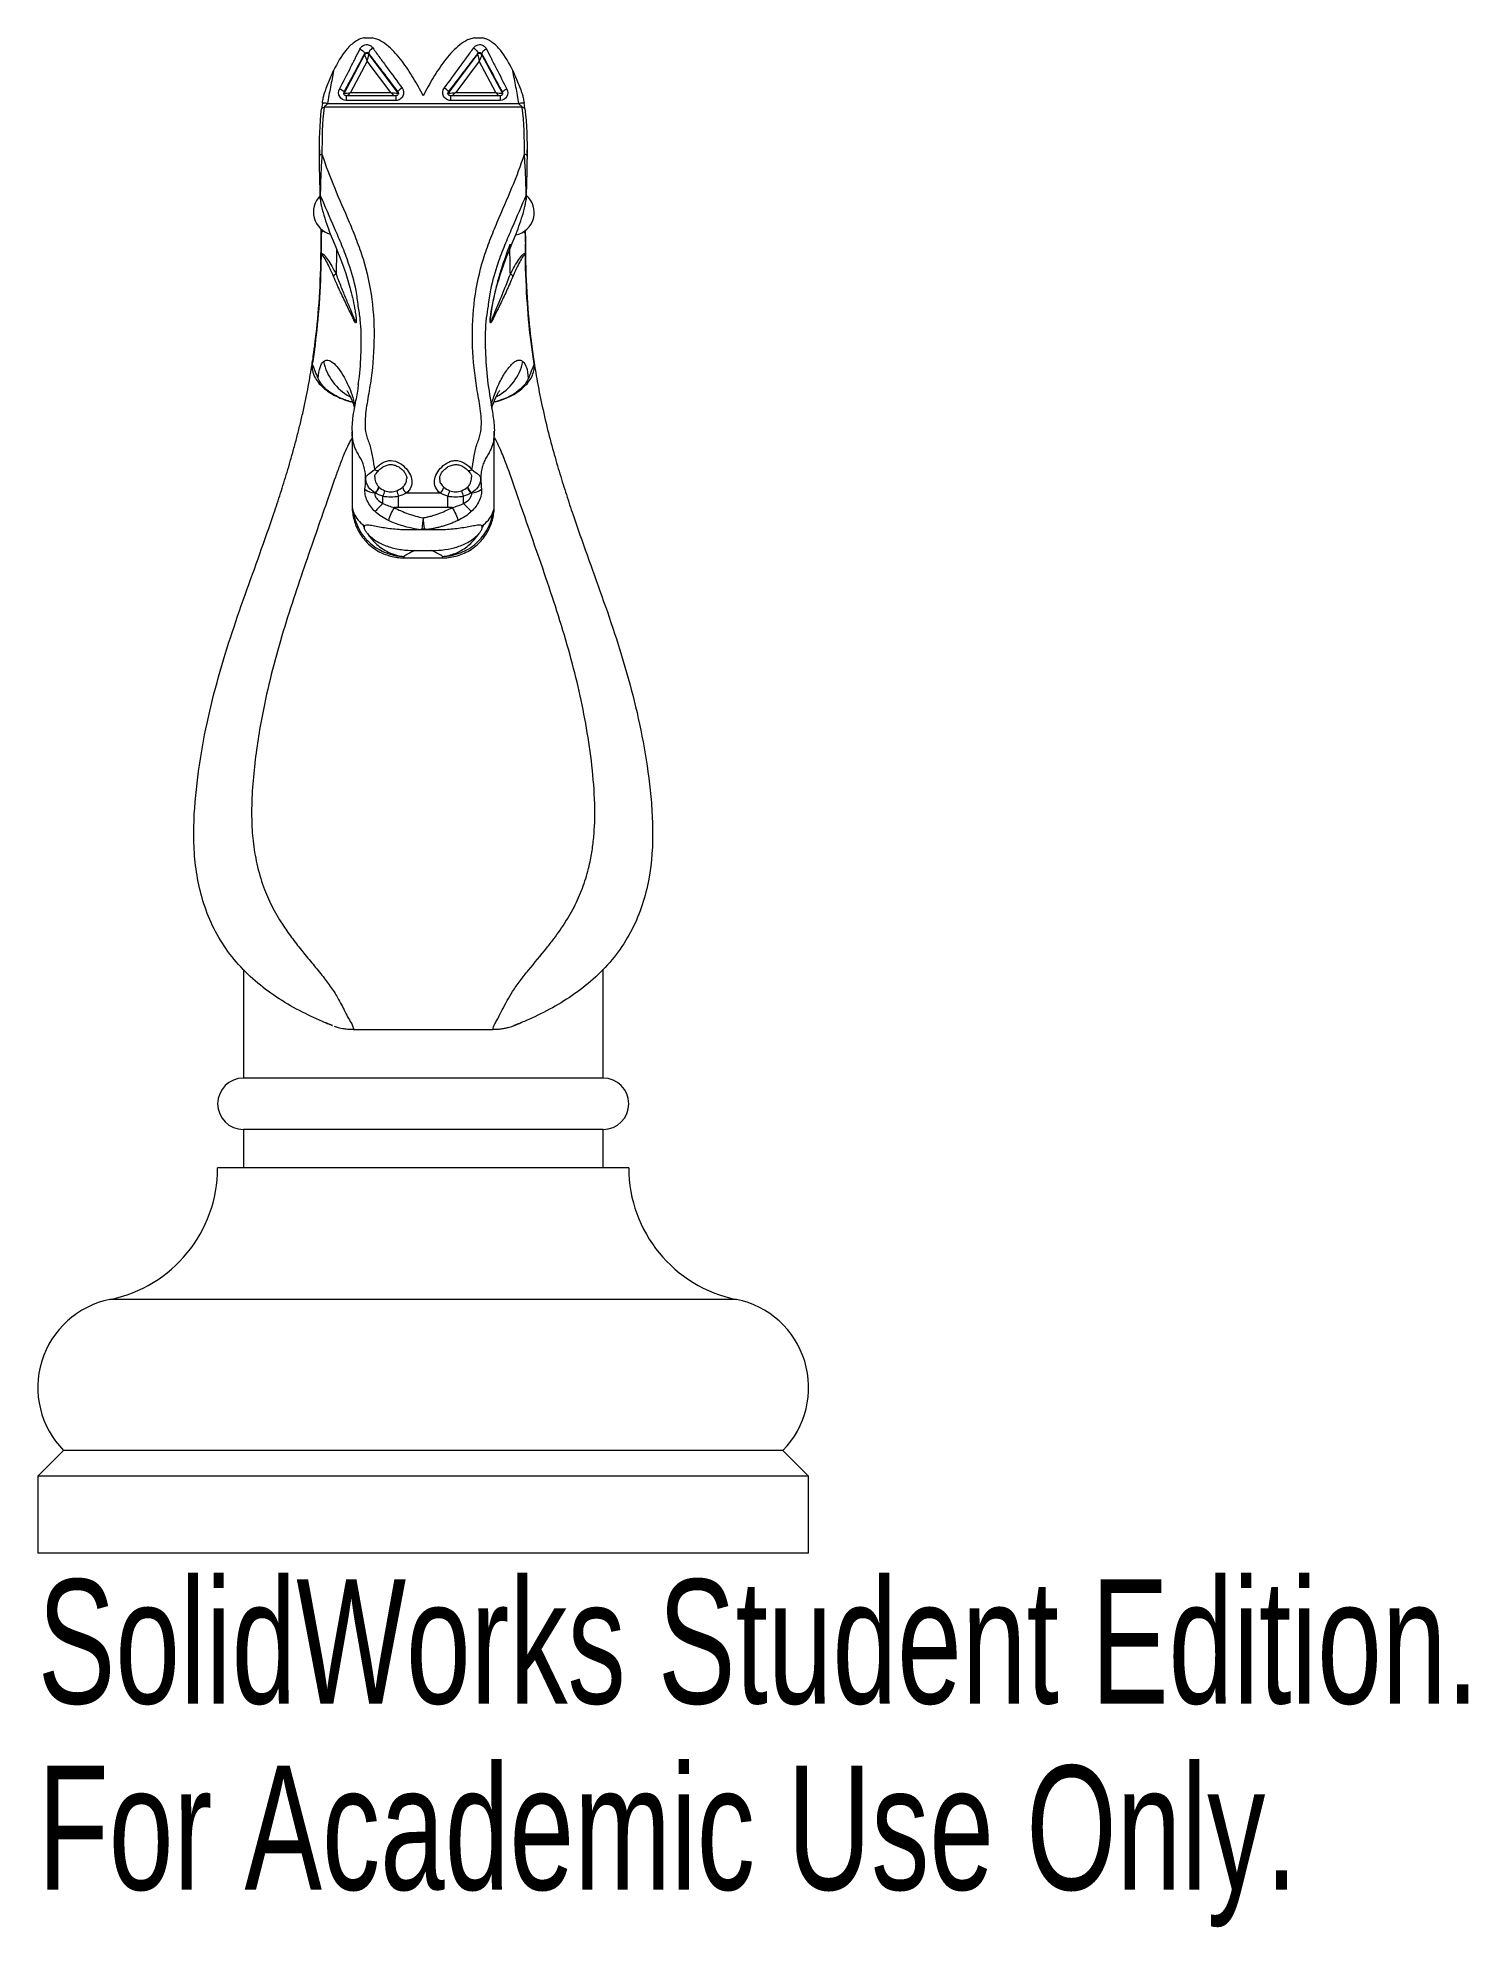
# Paper-space layout '_Back' of a CAD drawing. Header units: millimetres. Extents: x -15 to 40.7, y -14.6 to 59.
import ezdxf

# ---------------------------------------------------------------- set-up
doc = ezdxf.new("R2010")
doc.units = ezdxf.units.MM
doc.styles.add('SLDTEXTSTYLE0', font='TXT', dxfattribs={"width": 0.7})

psp = doc.layouts.new('_Back')

# ---------------------------------------------------------------- texts
at = {"color": 7, "linetype": 'Continuous', "char_height": 4.83362, "attachment_point": 1, "style": 'SLDTEXTSTYLE0'}
for s, insert in [('SolidWorks Student Edition.', (-15, -1.02)), ('For Academic Use Only.', (-15, -8.27))]:
    psp.add_mtext(s, dxfattribs=dict(at, insert=insert))

# ---------------------------------------------------------------- linework, layer by layer
at = {"color": 7, "linetype": 'Continuous', "lineweight": 15}
for p, q in [((-2.289, 59), (-1.993, 59)), ((1.993, 59), (2.289, 59)), ((-3.082, 56.836), (-2.286, 58.34)), ((-2.286, 58.34), (-2.286, 58.372)), ((-2.118, 58.354), (-2.118, 58.384)), ((-2.118, 58.354), (-0.982, 56.85)), ((0.982, 56.85), (2.118, 58.354)), ((2.118, 58.354), (2.118, 58.384)), ((2.286, 58.34), (2.286, 58.372)), ((2.286, 58.34), (3.082, 56.836)), ((-2.183, 58.09), (-2.828, 56.872)), ((-1.263, 56.872), (-2.183, 58.09)), ((2.183, 58.09), (1.263, 56.872)), ((2.828, 56.872), (2.183, 58.09)), ((-3.082, 56.836), (-3.082, 56.89)), ((-1.062, 56.744), (-2.993, 56.744)), ((-2.828, 56.872), (-1.263, 56.872)), ((-0.982, 56.85), (-0.982, 56.903)), ((0.982, 56.85), (0.982, 56.903)), ((2.993, 56.744), (1.062, 56.744)), ((1.263, 56.872), (2.828, 56.872)), ((3.082, 56.836), (3.082, 56.89)), ((3.857, 56.295), (-3.857, 56.295)), ((-3.727, 56.438), (3.727, 56.438)), ((-1.062, 56.559), (-2.993, 56.559)), ((2.993, 56.559), (1.062, 56.559)), ((-4.039, 54.635), (-4.04, 54.561)), ((4.04, 54.561), (4.039, 54.635)), ((-4.013, 53.076), (-4.007, 52.84)), ((-4.011, 52.991), (-4.007, 52.84)), ((4.007, 52.86), (4.011, 53.012)), ((-3.981, 51.568), (-3.977, 51.003)), ((-3.98, 51.568), (-3.978, 51.301)), ((3.977, 51.042), (3.981, 51.52)), ((-3.977, 51.003), (-3.99, 50.169)), ((3.99, 50.159), (3.977, 50.981)), ((-4.237, 46.902), (-4.188, 47.3)), ((4.19, 47.286), (4.239, 46.884)), ((-2.764, 43.686), (-2.764, 40.752)), ((-2.758, 43.686), (-2.756, 43.712)), ((2.764, 40.752), (2.764, 43.686)), ((-1.885, 41.278), (-1.874, 41.278)), ((-0.651, 41.278), (0.651, 41.278)), ((1.874, 41.278), (1.885, 41.278)), ((-1.566, 40.868), (-1.566, 41.15)), ((-0.959, 40.709), (-0.959, 41.15)), ((0.959, 40.709), (-0.959, 40.709)), ((0.959, 40.709), (0.959, 41.15)), ((1.566, 40.868), (1.566, 41.15)), ((-0.485, 39.852), (0.486, 39.852)), ((-0.338, 39.039), (0.338, 39.039)), ((-0.762, 38.753), (0.762, 38.753)), ((-7, 22.728), (-7, 18.5)), ((7, 18.5), (7, 22.744)), ((-2.715, 20.389), (2.715, 20.389)), ((7, 18.5), (-7, 18.5)), ((-7, 16.5), (-7, 15)), ((7, 16.5), (-7, 16.5)), ((7, 15), (7, 16.5)), ((8, 15), (-8, 15)), ((-14, 4), (-15, 3)), ((14, 4), (-14, 4)), ((15, 3), (14, 4)), ((-15, 3), (-15, 0)), ((15, 3), (-15, 3)), ((15, 0), (15, 3)), ((15, 0), (-15, 0))]:
    psp.add_line(p, q, dxfattribs=at)
at = {"color": 8, "linetype": 'Continuous', "lineweight": 15}
for p, q in [((-3.09, 56.817), (-3.082, 56.836)), ((-2.993, 56.744), (-2.993, 56.559)), ((-1.062, 56.744), (-1.062, 56.559)), ((1.062, 56.744), (1.062, 56.559)), ((2.993, 56.744), (2.993, 56.559)), ((3.082, 56.836), (3.09, 56.815)), ((-2.756, 44.825), (-2.811, 44.83)), ((2.811, 44.83), (2.755, 44.824)), ((12.191, 9.881), (-12.191, 9.881))]:
    psp.add_line(p, q, dxfattribs=at)
at = {"color": 7, "linetype": 'Continuous', "lineweight": 15, "flags": 128}
for points in [[(-2.463, 58.56), (-2.424, 58.541), (-2.386, 58.518), (-2.353, 58.493), (-2.324, 58.466), (-2.303, 58.44), (-2.289, 58.414), (-2.283, 58.391), (-2.286, 58.372)], [(-1.958, 58.603), (-1.995, 58.579), (-2.031, 58.55), (-2.062, 58.519), (-2.089, 58.487), (-2.108, 58.456), (-2.12, 58.428), (-2.123, 58.403), (-2.118, 58.384)], [(1.958, 58.603), (1.995, 58.579), (2.031, 58.55), (2.062, 58.519), (2.089, 58.487), (2.108, 58.456), (2.12, 58.428), (2.123, 58.403), (2.118, 58.384)], [(2.463, 58.56), (2.424, 58.541), (2.386, 58.518), (2.353, 58.493), (2.324, 58.466), (2.303, 58.44), (2.289, 58.414), (2.283, 58.391), (2.286, 58.372)], [(3.371, 50.951), (3.39, 50.948), (3.409, 50.948), (3.426, 50.951), (3.441, 50.957), (3.453, 50.965), (3.461, 50.976), (3.466, 50.989), (3.468, 51.003)]]:
    psp.add_lwpolyline(points, dxfattribs=at)
at = {"color": 8, "linetype": 'Continuous', "lineweight": 15, "flags": 128}
for points in [[(-0.982, 56.85), (-0.969, 56.826), (-0.967, 56.819)], [(0.966, 56.817), (0.969, 56.826), (0.982, 56.85)], [(-1.746, 42.146), (-1.756, 42.139), (-1.774, 42.135), (-1.799, 42.138), (-1.829, 42.147), (-1.861, 42.164), (-1.896, 42.186)], [(1.896, 42.186), (1.861, 42.164), (1.829, 42.147), (1.799, 42.138), (1.774, 42.135), (1.756, 42.139), (1.746, 42.146)]]:
    psp.add_lwpolyline(points, dxfattribs=at)
at = {"color": 7, "linetype": 'Continuous', "lineweight": 15}
for centre, radius, start, end in [((-2.198, 58.293), 0.1, 37.09796, 152.01143), ((0.334, 59.278), 2.782, 199.69686, 205.26514), ((-6.484, 59.293), 4.466, 344.38021, 347.85848), ((2.198, 58.293), 0.1, 27.98857, 142.90204), ((6.484, 59.293), 4.466, 192.14152, 195.61979), ((-0.334, 59.278), 2.782, 334.73486, 340.30314), ((-3.493, 56.453), 0.6, 46.6841, 66.98064), ((-3.087, 57.806), 0.97, 270.30306, 285.50794), ((-1.037, 57.96), 1.112, 258.27158, 272.79695), ((-0.463, 56.484), 0.667, 122.61241, 141.14008), ((0.463, 56.484), 0.667, 38.85992, 57.38759), ((1.037, 57.96), 1.112, 267.20305, 281.72842), ((3.076, 57.729), 0.893, 253.82994, 270.35906), ((3.493, 56.453), 0.6, 113.01936, 133.3159), ((-3.95, 54.372), 0.0907, 83.52621, 171.64434), ((3.95, 54.372), 0.0907, 8.35566, 96.47379), ((-3.383, 52.218), 0.889, 135.00619, 255.26069), ((-3.975, 52.889), 0.033, 181.86796, 206.58324), ((-3.97, 52.702), 0.0333, 181.8255, 206.54242), ((3.431, 52.195), 0.889, 281.08812, 49.12146), ((3.97, 52.702), 0.0333, 333.45758, 358.1745), ((3.975, 52.889), 0.033, 333.41676, 358.13204), ((-3.936, 50.521), 0.0444, 179.49206, 203.15517), ((3.936, 50.521), 0.0444, 336.84483, 0.50794), ((-3.378, 49.682), 0.115, 96.42173, 166.85564), ((3.378, 49.682), 0.115, 13.14436, 83.57827), ((-4.143, 47.084), 0.0692, 172.88111, 195.90559), ((4.143, 47.084), 0.0692, 344.09441, 7.11889), ((-1.864, 41.914), 0.636, 230.57565, 268.18239), ((-2.052, 41.561), 0.322, 301.45536, 351.95467), ((-2.05, 41.555), 0.328, 302.51631, 352.19151), ((-2.464, 41.576), 0.994, 334.62948, 347.85552), ((-0.06, 41.576), 0.994, 192.14448, 205.37052), ((-0.474, 41.555), 0.328, 187.80849, 237.48369), ((0.474, 41.555), 0.328, 302.51631, 352.19151), ((0.06, 41.576), 0.994, 334.62948, 347.85552), ((2.464, 41.576), 0.994, 192.14448, 205.37052), ((2.05, 41.555), 0.328, 187.80849, 237.48369), ((2.052, 41.561), 0.322, 188.04533, 238.54464), ((1.864, 41.914), 0.636, 271.81761, 309.42435), ((0.927, 38.123), 3.708, 132.24357, 139.01144), ((0.557, 39.663), 1.989, 148.11811, 164.05644), ((-0.927, 38.123), 3.708, 40.98856, 47.75643), ((11.576, 38.807), 11.673, 172.59546, 174.79451), ((-7, 17.5), 1, 90, 270), ((7, 17.5), 1, 270, 90), ((-13.222, 15), 5.222, 281.38806, 0), ((13.222, 15), 5.222, 180, 258.61194), ((-11.5, 6.449), 3.5, 101.38806, 224.41531), ((11.5, 6.449), 3.5, 315.58469, 78.61194)]:
    psp.add_arc(centre, radius, start, end, dxfattribs=at)
at = {"color": 8, "linetype": 'Continuous', "lineweight": 15}
for centre, radius, start, end in [((-6.086, 59.567), 4.228, 318.12776, 320.40095), ((2.011, 60.146), 4.63, 225.00881, 227.27916), ((-2.011, 60.146), 4.63, 312.72084, 314.99119), ((5.992, 59.486), 4.105, 219.56496, 221.90632), ((-3.646, 51.296), 0.331, 141.97041, 179.20852), ((3.661, 51.3), 0.317, 0.19838, 30.82202), ((-1.87, 46.836), 2.059, 192.3786, 241.10041), ((1.87, 46.836), 2.059, 298.90902, 347.6214)]:
    psp.add_arc(centre, radius, start, end, dxfattribs=at)
at = {"color": 7, "linetype": 'Continuous', "lineweight": 15}
for points, knots in [([(-2.289, 59), (-2.367, 58.986), (-2.435, 58.962), (-2.566, 58.902), (-2.628, 58.865), (-2.803, 58.738), (-2.907, 58.633), (-3.196, 58.282), (-3.351, 58.008), (-3.487, 57.72)], [0, 0, 0, 0, 0.125, 0.125, 0.25, 0.25, 0.5, 0.5, 1, 1, 1, 1]), ([(-2.289, 59), (-2.29, 59), (-2.301, 58.998), (-2.311, 58.994), (-2.319, 58.991)], [0, 0, 0, 0, 0.145767, 1, 1, 1, 1]), ([(0, 56.743), (-0.123, 56.981), (-0.251, 57.214), (-0.524, 57.666), (-0.668, 57.885), (-0.982, 58.299), (-1.155, 58.497), (-1.44, 58.74), (-1.54, 58.813), (-1.699, 58.902), (-1.754, 58.928), (-1.868, 58.971), (-1.928, 58.989), (-1.993, 59)], [0, 0, 0, 0, 0.25, 0.25, 0.5, 0.5, 0.75, 0.75, 0.875, 0.875, 0.9375, 0.9375, 1, 1, 1, 1]), ([(1.993, 59), (1.928, 58.989), (1.869, 58.971), (1.756, 58.928), (1.701, 58.902), (1.541, 58.814), (1.443, 58.743), (1.254, 58.582), (1.163, 58.492), (0.991, 58.302), (0.909, 58.202), (0.673, 57.893), (0.527, 57.672), (0.252, 57.216), (0.123, 56.982), (0, 56.743)], [0, 0, 0, 0, 0.0625, 0.0625, 0.125, 0.125, 0.25, 0.25, 0.375, 0.375, 0.5, 0.5, 0.75, 0.75, 1, 1, 1, 1]), ([(3.487, 57.72), (3.352, 58.005), (3.195, 58.283), (2.907, 58.634), (2.801, 58.739), (2.628, 58.865), (2.567, 58.902), (2.435, 58.962), (2.366, 58.986), (2.289, 59)], [0, 0, 0, 0, 0.5, 0.5, 0.75, 0.75, 0.875, 0.875, 1, 1, 1, 1]), ([(2.44, 58.953), (2.422, 58.961), (2.376, 58.983), (2.322, 58.994), (2.289, 59)], [0, 0, 0, 0, 0.381661, 1, 1, 1, 1]), ([(-3.259, 57.005), (-3.121, 57.271), (-2.983, 57.536), (-2.782, 57.926), (-2.716, 58.055), (-2.587, 58.311), (-2.523, 58.437), (-2.463, 58.56)], [0, 0, 0, 0, 0.5, 0.5, 0.75, 0.75, 1, 1, 1, 1]), ([(-2.286, 58.372), (-2.35, 58.256), (-2.415, 58.137), (-2.546, 57.894), (-2.612, 57.771), (-2.812, 57.397), (-2.947, 57.144), (-3.082, 56.89)], [0, 0, 0, 0, 0.25, 0.25, 0.5, 0.5, 1, 1, 1, 1]), ([(-2.463, 58.56), (-2.441, 58.604), (-2.41, 58.643), (-2.33, 58.705), (-2.281, 58.728), (-2.171, 58.739), (-2.116, 58.727), (-2.024, 58.679), (-1.986, 58.644), (-1.958, 58.603)], [0, 0, 0, 0, 0.25, 0.25, 0.5, 0.5, 0.75, 0.75, 1, 1, 1, 1]), ([(-2.118, 58.384), (-2.119, 58.385), (-2.12, 58.386), (-2.122, 58.388), (-2.128, 58.394), (-2.136, 58.4), (-2.145, 58.405), (-2.152, 58.409), (-2.161, 58.412), (-2.171, 58.415), (-2.177, 58.416), (-2.183, 58.417), (-2.19, 58.417), (-2.193, 58.418), (-2.197, 58.418), (-2.201, 58.418), (-2.207, 58.417), (-2.214, 58.417), (-2.22, 58.416), (-2.225, 58.415), (-2.23, 58.413), (-2.234, 58.412), (-2.246, 58.408), (-2.256, 58.402), (-2.265, 58.396), (-2.274, 58.389), (-2.281, 58.381), (-2.286, 58.372)], [0, 0, 0, 0, 0.0000095724, 0.0000095724, 0.0000095724, 0.0000528772, 0.0000528772, 0.0000528772, 0.0000876283, 0.0000876283, 0.0000876283, 0.0001076036, 0.0001076036, 0.0001076036, 0.0001184489, 0.0001184489, 0.0001184489, 0.0001381328, 0.0001381328, 0.0001381328, 0.0001551133, 0.0001551133, 0.0001551133, 0.000202774, 0.000202774, 0.000202774, 0.0002551563, 0.0002551563, 0.0002551563, 0.0002551563]), ([(-0.982, 56.903), (-1.174, 57.156), (-1.366, 57.409), (-1.652, 57.783), (-1.747, 57.906), (-1.934, 58.149), (-2.027, 58.268), (-2.118, 58.384)], [0, 0, 0, 0, 0.5, 0.5, 0.75, 0.75, 1, 1, 1, 1]), ([(-1.958, 58.603), (-1.872, 58.48), (-1.781, 58.353), (-1.596, 58.097), (-1.502, 57.967), (-1.214, 57.575), (-1.018, 57.311), (-0.822, 57.046)], [0, 0, 0, 0, 0.25, 0.25, 0.5, 0.5, 1, 1, 1, 1]), ([(0.822, 57.046), (1.019, 57.311), (1.214, 57.575), (1.501, 57.966), (1.595, 58.095), (1.781, 58.352), (1.871, 58.479), (1.958, 58.603)], [0, 0, 0, 0, 0.5, 0.5, 0.75, 0.75, 1, 1, 1, 1]), ([(2.118, 58.384), (2.026, 58.268), (1.933, 58.148), (1.746, 57.905), (1.652, 57.782), (1.367, 57.41), (1.174, 57.157), (0.982, 56.903)], [0, 0, 0, 0, 0.25, 0.25, 0.5, 0.5, 1, 1, 1, 1]), ([(1.958, 58.603), (1.986, 58.644), (2.023, 58.679), (2.115, 58.727), (2.171, 58.739), (2.28, 58.728), (2.33, 58.705), (2.41, 58.643), (2.441, 58.604), (2.463, 58.56)], [0, 0, 0, 0, 0.25, 0.25, 0.5, 0.5, 0.75, 0.75, 1, 1, 1, 1]), ([(2.286, 58.372), (2.285, 58.374), (2.283, 58.377), (2.281, 58.379), (2.275, 58.387), (2.268, 58.393), (2.26, 58.399), (2.253, 58.404), (2.244, 58.408), (2.235, 58.412), (2.229, 58.413), (2.224, 58.415), (2.218, 58.416), (2.214, 58.417), (2.21, 58.417), (2.207, 58.417), (2.201, 58.418), (2.195, 58.418), (2.189, 58.417), (2.184, 58.417), (2.179, 58.416), (2.174, 58.415), (2.168, 58.414), (2.162, 58.412), (2.157, 58.411), (2.152, 58.408), (2.147, 58.406), (2.142, 58.404), (2.132, 58.398), (2.124, 58.391), (2.118, 58.384)], [0, 0, 0, 0, 0.0000146406, 0.0000146406, 0.0000146406, 0.0000614117, 0.0000614117, 0.0000614117, 0.0000991282, 0.0000991282, 0.0000991282, 0.0001186301, 0.0001186301, 0.0001186301, 0.0001304633, 0.0001304633, 0.0001304633, 0.0001479029, 0.0001479029, 0.0001479029, 0.0001636459, 0.0001636459, 0.0001636459, 0.0001841835, 0.0001841835, 0.0001841835, 0.0002060453, 0.0002060453, 0.0002060453, 0.0002546704, 0.0002546704, 0.0002546704, 0.0002546704]), ([(3.082, 56.89), (2.947, 57.144), (2.812, 57.397), (2.612, 57.771), (2.546, 57.894), (2.414, 58.137), (2.35, 58.256), (2.286, 58.372)], [0, 0, 0, 0, 0.5, 0.5, 0.75, 0.75, 1, 1, 1, 1]), ([(2.463, 58.56), (2.523, 58.437), (2.586, 58.311), (2.716, 58.056), (2.782, 57.927), (2.984, 57.535), (3.121, 57.27), (3.259, 57.005)], [0, 0, 0, 0, 0.25, 0.25, 0.5, 0.5, 1, 1, 1, 1]), ([(-3.874, 56.743), (-3.874, 56.743), (-3.872, 56.751), (-3.866, 56.768), (-3.863, 56.778), (-3.853, 56.807), (-3.846, 56.828), (-3.824, 56.89), (-3.809, 56.932), (-3.764, 57.059), (-3.732, 57.144), (-3.634, 57.395), (-3.564, 57.559), (-3.487, 57.72)], [0, 0, 0, 0, 0.03125, 0.03125, 0.0625, 0.0625, 0.125, 0.125, 0.25, 0.25, 0.5, 0.5, 1, 1, 1, 1]), ([(-3.487, 57.72), (-3.527, 57.509), (-3.568, 57.296), (-3.65, 56.869), (-3.694, 56.655), (-3.727, 56.438)], [0, 0, 0, 0, 0.5, 0.5, 1, 1, 1, 1]), ([(3.727, 56.438), (3.694, 56.655), (3.65, 56.869), (3.568, 57.296), (3.527, 57.509), (3.487, 57.72)], [0, 0, 0, 0, 0.5, 0.5, 1, 1, 1, 1]), ([(3.487, 57.72), (3.564, 57.56), (3.634, 57.394), (3.732, 57.142), (3.764, 57.057), (3.81, 56.931), (3.824, 56.889), (3.846, 56.827), (3.853, 56.806), (3.863, 56.777), (3.866, 56.767), (3.872, 56.751), (3.874, 56.743), (3.874, 56.743)], [0, 0, 0, 0, 0.5, 0.5, 0.75, 0.75, 0.875, 0.875, 0.9375, 0.9375, 0.96875, 0.96875, 1, 1, 1, 1]), ([(-3.924, 56.456), (-3.919, 56.494), (-3.912, 56.532), (-3.906, 56.571), (-3.896, 56.628), (-3.886, 56.686), (-3.874, 56.743), (-3.874, 56.743), (-3.874, 56.743), (-3.874, 56.743)], [0, 0, 0, 0, 0.0001165475, 0.0001165475, 0.0001165475, 0.0002926609, 0.0002926609, 0.0002926609, 0.0002927209, 0.0002927209, 0.0002927209, 0.0002927209]), ([(-2.993, 56.559), (-3.098, 56.559), (-3.199, 56.618), (-3.304, 56.798), (-3.307, 56.913), (-3.259, 57.005)], [0, 0, 0, 0, 0.5, 0.5, 1, 1, 1, 1]), ([(-2.993, 56.745), (-3.004, 56.746), (-3.028, 56.747), (-3.06, 56.766), (-3.083, 56.795), (-3.094, 56.823), (-3.092, 56.839), (-3.092, 56.842)], [0, 0, 0, 0, 0.211551, 0.446031, 0.683679, 0.927009, 1, 1, 1, 1]), ([(-0.963, 56.843), (-0.963, 56.841), (-0.961, 56.827), (-0.971, 56.799), (-0.994, 56.768), (-1.026, 56.748), (-1.051, 56.746), (-1.063, 56.745)], [0, 0, 0, 0, 0.042911, 0.293952, 0.539687, 0.780033, 1, 1, 1, 1]), ([(-0.822, 57.046), (-0.755, 56.956), (-0.744, 56.83), (-0.817, 56.679), (-0.855, 56.636), (-0.95, 56.576), (-1.006, 56.559), (-1.062, 56.559)], [0, 0, 0, 0, 0.5, 0.5, 0.75, 0.75, 1, 1, 1, 1]), ([(1.062, 56.559), (1.006, 56.559), (0.95, 56.576), (0.856, 56.635), (0.817, 56.679), (0.744, 56.829), (0.755, 56.956), (0.822, 57.046)], [0, 0, 0, 0, 0.25, 0.25, 0.5, 0.5, 1, 1, 1, 1]), ([(1.063, 56.745), (1.052, 56.746), (1.029, 56.747), (0.997, 56.765), (0.974, 56.794), (0.962, 56.822), (0.963, 56.838), (0.964, 56.842)], [0, 0, 0, 0, 0.202044, 0.437166, 0.674397, 0.917546, 1, 1, 1, 1]), ([(3.259, 57.005), (3.307, 56.913), (3.304, 56.798), (3.198, 56.618), (3.098, 56.559), (2.993, 56.559)], [0, 0, 0, 0, 0.5, 0.5, 1, 1, 1, 1]), ([(3.092, 56.844), (3.092, 56.835), (3.092, 56.815), (3.076, 56.783), (3.047, 56.758), (3.018, 56.745), (2.999, 56.746), (2.994, 56.746)], [0, 0, 0, 0, 0.161042, 0.410376, 0.654155, 0.892741, 1, 1, 1, 1]), ([(3.874, 56.743), (3.874, 56.743), (3.874, 56.743), (3.874, 56.743), (3.886, 56.686), (3.896, 56.628), (3.906, 56.571), (3.912, 56.532), (3.919, 56.494), (3.924, 56.456)], [-0.00000006, -0.00000006, -0.00000006, -0.00000006, 0, 0, 0, 0.0001761032, 0.0001761032, 0.0001761032, 0.0002926438, 0.0002926438, 0.0002926438, 0.0002926438]), ([(-3.956, 56.23), (-3.954, 56.247), (-3.943, 56.266), (-3.905, 56.291), (-3.879, 56.296), (-3.857, 56.295)], [0, 0, 0, 0, 0.5, 0.5, 1, 1, 1, 1]), ([(-3.727, 56.438), (-3.773, 56.446), (-3.827, 56.453), (-3.904, 56.459), (-3.924, 56.459), (-3.924, 56.456)], [0, 0, 0, 0, 0.5, 0.5, 1, 1, 1, 1]), ([(-3.727, 56.438), (-3.729, 56.434), (-3.734, 56.422), (-3.749, 56.405), (-3.769, 56.385), (-3.797, 56.363), (-3.826, 56.339), (-3.849, 56.316), (-3.854, 56.302), (-3.857, 56.295)], [0, 0, 0, 0, 0.0751388, 0.1796183, 0.3157291, 0.4844762, 0.6945067, 0.8631095, 1, 1, 1, 1]), ([(3.924, 56.456), (3.924, 56.459), (3.904, 56.459), (3.827, 56.453), (3.773, 56.446), (3.727, 56.438)], [0, 0, 0, 0, 0.5, 0.5, 1, 1, 1, 1]), ([(3.857, 56.295), (3.855, 56.3), (3.852, 56.31), (3.838, 56.326), (3.819, 56.345), (3.792, 56.367), (3.763, 56.39), (3.739, 56.415), (3.73, 56.432), (3.727, 56.438)], [0, 0, 0, 0, 0.100477, 0.21688, 0.354359, 0.516062, 0.733633, 0.893711, 1, 1, 1, 1]), ([(3.857, 56.295), (3.879, 56.296), (3.905, 56.291), (3.943, 56.266), (3.954, 56.247), (3.956, 56.23)], [0, 0, 0, 0, 0.5, 0.5, 1, 1, 1, 1]), ([(-4.04, 54.561), (-4.04, 54.53), (-4.04, 54.485), (-4.04, 54.424), (-4.04, 54.403)], [0, 0, 0, 0, 0.666028, 1, 1, 1, 1]), ([(-3.94, 54.463), (-3.955, 54.247), (-3.968, 54.017), (-3.985, 53.631), (-3.991, 53.496), (-3.998, 53.278), (-4.001, 53.201), (-4.003, 53.079), (-4.004, 53.038), (-4.005, 52.953), (-4.005, 52.91), (-4.005, 52.875)], [0, 0, 0, 0, 0.5, 0.5, 0.75, 0.75, 0.875, 0.875, 0.9375, 0.9375, 1, 1, 1, 1]), ([(-3.94, 54.463), (-3.798, 54.034), (-3.635, 53.603), (-3.275, 52.728), (-3.078, 52.285), (-2.786, 51.597), (-2.69, 51.364), (-2.507, 50.886), (-2.421, 50.64), (-2.189, 49.887), (-2.073, 49.362), (-1.931, 48.281), (-1.904, 47.727), (-1.929, 46.629), (-1.977, 46.084), (-2.096, 45.287), (-2.145, 45.025), (-2.229, 44.503), (-2.266, 44.241), (-2.263, 43.836), (-2.252, 43.7), (-2.206, 43.496), (-2.185, 43.428), (-2.135, 43.291), (-2.108, 43.222), (-2.059, 43.076), (-2.037, 42.998), (-2.002, 42.835), (-1.988, 42.751), (-1.945, 42.496), (-1.915, 42.336), (-1.896, 42.186)], [0, 0, 0, 0, 0.125, 0.125, 0.25, 0.25, 0.3125, 0.3125, 0.375, 0.375, 0.5, 0.5, 0.625, 0.625, 0.75, 0.75, 0.8125, 0.8125, 0.875, 0.875, 0.90625, 0.90625, 0.921875, 0.921875, 0.9375, 0.9375, 0.953125, 0.953125, 0.96875, 0.96875, 1, 1, 1, 1]), ([(1.896, 42.186), (1.915, 42.336), (1.945, 42.496), (1.988, 42.749), (2.001, 42.833), (2.036, 42.997), (2.058, 43.075), (2.108, 43.221), (2.135, 43.29), (2.184, 43.427), (2.206, 43.495), (2.252, 43.699), (2.263, 43.836), (2.266, 44.241), (2.229, 44.502), (2.145, 45.025), (2.096, 45.286), (1.978, 46.083), (1.929, 46.628), (1.904, 47.726), (1.931, 48.28), (2.073, 49.362), (2.189, 49.886), (2.421, 50.64), (2.507, 50.885), (2.69, 51.364), (2.786, 51.597), (3.078, 52.285), (3.275, 52.728), (3.635, 53.603), (3.798, 54.034), (3.94, 54.463)], [0, 0, 0, 0, 0.03125, 0.03125, 0.046875, 0.046875, 0.0625, 0.0625, 0.078125, 0.078125, 0.09375, 0.09375, 0.125, 0.125, 0.1875, 0.1875, 0.25, 0.25, 0.375, 0.375, 0.5, 0.5, 0.625, 0.625, 0.6875, 0.6875, 0.75, 0.75, 0.875, 0.875, 1, 1, 1, 1]), ([(4.005, 52.875), (4.005, 52.91), (4.005, 52.953), (4.004, 53.038), (4.003, 53.079), (4.001, 53.201), (3.998, 53.279), (3.991, 53.497), (3.985, 53.631), (3.968, 54.015), (3.955, 54.247), (3.94, 54.463)], [0, 0, 0, 0, 0.0625, 0.0625, 0.125, 0.125, 0.25, 0.25, 0.5, 0.5, 1, 1, 1, 1]), ([(4.04, 54.403), (4.04, 54.423), (4.04, 54.484), (4.04, 54.53), (4.04, 54.561)], [0, 0, 0, 0, 0.335382, 1, 1, 1, 1]), ([(-4.008, 52.888), (-4.009, 52.923), (-4.01, 52.966), (-4.012, 53.047), (-4.013, 53.085), (-4.016, 53.198), (-4.018, 53.268), (-4.024, 53.47), (-4.027, 53.596), (-4.035, 53.957), (-4.038, 54.177), (-4.04, 54.386)], [0, 0, 0, 0, 0.0625, 0.0625, 0.125, 0.125, 0.25, 0.25, 0.5, 0.5, 1, 1, 1, 1]), ([(4.04, 54.386), (4.038, 54.177), (4.035, 53.956), (4.027, 53.595), (4.024, 53.471), (4.018, 53.269), (4.016, 53.198), (4.013, 53.085), (4.012, 53.047), (4.01, 52.966), (4.009, 52.923), (4.008, 52.888)], [0, 0, 0, 0, 0.5, 0.5, 0.75, 0.75, 0.875, 0.875, 0.9375, 0.9375, 1, 1, 1, 1]), ([(-4.025, 53.548), (-4.025, 53.547), (-4.025, 53.542), (-4.025, 53.523), (-4.024, 53.488), (-4.024, 53.484)], [0, 0, 0, 0, 0.314045, 0.910463, 1, 1, 1, 1]), ([(4.016, 53.197), (4.018, 53.258), (4.022, 53.402), (4.023, 53.468), (4.024, 53.505)], [0, 0, 0, 0, 0.427834, 1, 1, 1, 1]), ([(-4, 52.687), (-3.999, 52.65), (-3.992, 52.605), (-3.977, 52.52), (-3.968, 52.478), (-3.94, 52.356), (-3.919, 52.277), (-3.855, 52.049), (-3.809, 51.906), (-3.668, 51.492), (-3.569, 51.238), (-3.468, 51.003)], [0, 0, 0, 0, 0.0625, 0.0625, 0.125, 0.125, 0.25, 0.25, 0.5, 0.5, 1, 1, 1, 1]), ([(3.468, 51.003), (3.569, 51.238), (3.669, 51.493), (3.809, 51.906), (3.854, 52.048), (3.918, 52.275), (3.939, 52.353), (3.968, 52.476), (3.977, 52.518), (3.992, 52.605), (3.999, 52.65), (4, 52.687)], [0, 0, 0, 0, 0.5, 0.5, 0.75, 0.75, 0.875, 0.875, 0.9375, 0.9375, 1, 1, 1, 1]), ([(3.978, 51.301), (3.978, 51.328), (3.978, 51.391), (3.979, 51.472), (3.98, 51.519)], [0, 0, 0, 0, 0.419061, 1, 1, 1, 1]), ([(-3.98, 50.522), (-3.977, 50.737), (-3.976, 50.953), (-3.977, 51.168), (-3.977, 51.213), (-3.977, 51.257), (-3.978, 51.301)], [0.00001396, 0.00001396, 0.00001396, 0.00001396, 0.000927453, 0.000927453, 0.000927453, 0.001114253, 0.001114253, 0.001114253, 0.001114253]), ([(-3.468, 51.003), (-3.29, 50.588), (-3.112, 50.137), (-2.883, 49.401), (-2.814, 49.149), (-2.723, 48.752), (-2.695, 48.618), (-2.657, 48.406), (-2.645, 48.334), (-2.628, 48.221), (-2.623, 48.183), (-2.614, 48.105), (-2.61, 48.066), (-2.604, 47.99), (-2.604, 47.955), (-2.608, 47.911), (-2.612, 47.902), (-2.627, 47.896), (-2.64, 47.912), (-2.68, 47.974), (-2.711, 48.036), (-2.809, 48.236), (-2.883, 48.392), (-3.044, 48.727), (-3.131, 48.909), (-3.309, 49.292), (-3.4, 49.495), (-3.49, 49.708)], [0, 0, 0, 0, 0.25, 0.25, 0.375, 0.375, 0.4375, 0.4375, 0.46875, 0.46875, 0.484375, 0.484375, 0.5, 0.5, 0.515625, 0.515625, 0.53125, 0.53125, 0.5625, 0.5625, 0.625, 0.625, 0.75, 0.75, 0.875, 0.875, 1, 1, 1, 1]), ([(2.612, 47.905), (2.607, 47.913), (2.604, 47.931), (2.604, 47.996), (2.607, 48.037), (2.619, 48.159), (2.63, 48.239), (2.666, 48.471), (2.695, 48.616), (2.787, 49.044), (2.859, 49.315), (3.095, 50.091), (3.28, 50.565), (3.468, 51.003)], [0, 0, 0, 0, 0.03125, 0.03125, 0.0625, 0.0625, 0.125, 0.125, 0.25, 0.25, 0.5, 0.5, 1, 1, 1, 1]), ([(3.371, 50.951), (3.256, 50.636), (3.082, 50.162), (2.875, 49.454), (2.762, 48.983), (2.683, 48.583), (2.639, 48.314), (2.615, 48.118), (2.607, 48.018), (2.606, 47.986), (2.606, 47.974)], [0, 0, 0, 0, 0.3615759, 0.545015, 0.7294303, 0.8244142, 0.9202505, 0.9696174, 0.9887051, 1, 1, 1, 1]), ([(3.978, 51.301), (3.977, 51.257), (3.977, 51.212), (3.977, 51.168), (3.976, 50.953), (3.977, 50.737), (3.98, 50.522)], [0, 0, 0, 0, 0.000187004, 0.000187004, 0.000187004, 0.00110031, 0.00110031, 0.00110031, 0.00110031]), ([(-3.98, 50.522), (-3.98, 50.552), (-3.975, 50.573), (-3.96, 50.597), (-3.951, 50.601), (-3.92, 50.598), (-3.897, 50.581), (-3.824, 50.51), (-3.772, 50.44), (-3.614, 50.207), (-3.502, 50.013), (-3.391, 49.796)], [0, 0, 0, 0, 0.0625, 0.0625, 0.125, 0.125, 0.25, 0.25, 0.5, 0.5, 1, 1, 1, 1]), ([(-3.49, 49.708), (-3.579, 49.919), (-3.669, 50.112), (-3.798, 50.357), (-3.84, 50.432), (-3.901, 50.519), (-3.921, 50.543), (-3.948, 50.56), (-3.957, 50.562), (-3.971, 50.55), (-3.976, 50.534), (-3.977, 50.504)], [0, 0, 0, 0, 0.5, 0.5, 0.75, 0.75, 0.875, 0.875, 0.9375, 0.9375, 1, 1, 1, 1]), ([(3.391, 49.796), (3.502, 50.013), (3.612, 50.205), (3.772, 50.441), (3.825, 50.511), (3.898, 50.581), (3.921, 50.599), (3.952, 50.601), (3.961, 50.597), (3.975, 50.573), (3.98, 50.552), (3.98, 50.522)], [0, 0, 0, 0, 0.5, 0.5, 0.75, 0.75, 0.875, 0.875, 0.9375, 0.9375, 1, 1, 1, 1]), ([(3.977, 50.504), (3.976, 50.533), (3.971, 50.55), (3.957, 50.562), (3.949, 50.56), (3.921, 50.544), (3.902, 50.519), (3.841, 50.433), (3.798, 50.357), (3.668, 50.111), (3.579, 49.92), (3.49, 49.708)], [0, 0, 0, 0, 0.0625, 0.0625, 0.125, 0.125, 0.25, 0.25, 0.5, 0.5, 1, 1, 1, 1]), ([(-3.391, 49.796), (-3.327, 49.631), (-3.2, 49.299), (-3.01, 48.838), (-2.83, 48.405), (-2.704, 48.089), (-2.636, 47.933), (-2.614, 47.919), (-2.607, 47.936), (-2.606, 47.958), (-2.606, 47.971), (-2.606, 47.974)], [0, 0, 0, 0, 0.203196, 0.40733, 0.623439, 0.841965, 0.94067, 0.96983, 0.985862, 0.996774, 1, 1, 1, 1]), ([(3.49, 49.708), (3.406, 49.516), (3.238, 49.13), (3.013, 48.663), (2.826, 48.272), (2.718, 48.054), (2.662, 47.941), (2.652, 47.931), (2.652, 47.931)], [0, 0, 0, 0, 0.263509, 0.529159, 0.732504, 0.938213, 0.998478, 1, 1, 1, 1]), ([(-2.533, 45.499), (-2.516, 45.604), (-2.446, 46.063), (-2.408, 46.912), (-2.409, 47.845), (-2.497, 48.382), (-2.526, 48.557)], [0, 0, 0, 0, 0.107252, 0.466879, 0.826406, 1, 1, 1, 1]), ([(2.523, 48.552), (2.498, 48.402), (2.411, 47.879), (2.404, 46.946), (2.468, 45.801), (2.619, 44.873), (2.741, 44.145), (2.782, 43.727), (2.753, 43.493), (2.746, 43.444)], [0, 0, 0, 0, 0.087144, 0.305306, 0.523536, 0.746778, 0.858675, 0.970314, 1, 1, 1, 1]), ([(-3.566, 20.556), (-3.559, 20.553), (-3.551, 20.55), (-3.538, 20.545), (-3.53, 20.542), (-3.537, 20.544), (-3.544, 20.547), (-3.559, 20.553), (-3.566, 20.556), (-3.606, 20.571), (-3.64, 20.585), (-3.745, 20.627), (-3.819, 20.658), (-4.046, 20.754), (-4.201, 20.823), (-4.664, 21.04), (-4.974, 21.201), (-5.869, 21.73), (-6.425, 22.141), (-7.164, 22.881), (-7.394, 23.149), (-7.803, 23.71), (-7.983, 24.005), (-8.296, 24.625), (-8.428, 24.949), (-8.639, 25.602), (-8.721, 25.933), (-8.842, 26.602), (-8.882, 26.941), (-8.928, 27.616), (-8.933, 27.949), (-8.913, 28.936), (-8.855, 29.579), (-8.692, 30.847), (-8.586, 31.474), (-8.333, 32.709), (-8.186, 33.312), (-7.702, 35.085), (-7.321, 36.216), (-6.741, 37.851), (-6.547, 38.387), (-6.17, 39.441), (-5.987, 39.96), (-5.724, 40.742), (-5.638, 41.004), (-5.468, 41.537), (-5.384, 41.808), (-5.215, 42.37), (-5.13, 42.663), (-5.004, 43.123), (-4.961, 43.28), (-4.877, 43.605), (-4.835, 43.771), (-4.755, 44.104), (-4.715, 44.271), (-4.639, 44.61), (-4.603, 44.781), (-4.535, 45.109), (-4.504, 45.269), (-4.445, 45.58), (-4.418, 45.732), (-4.369, 46.013), (-4.348, 46.145), (-4.309, 46.391), (-4.292, 46.505), (-4.248, 46.812), (-4.226, 46.974), (-4.211, 47.093)], [0, 0, 0, 0, 0.000977, 0.000977, 0.001953, 0.001953, 0.00293, 0.00293, 0.003906, 0.003906, 0.007812, 0.007812, 0.015625, 0.015625, 0.03125, 0.03125, 0.0625, 0.0625, 0.125, 0.125, 0.15625, 0.15625, 0.1875, 0.1875, 0.21875, 0.21875, 0.25, 0.25, 0.28125, 0.28125, 0.3125, 0.3125, 0.375, 0.375, 0.4375, 0.4375, 0.5, 0.5, 0.625, 0.625, 0.6875, 0.6875, 0.75, 0.75, 0.78125, 0.78125, 0.8125, 0.8125, 0.84375, 0.84375, 0.859375, 0.859375, 0.875, 0.875, 0.890625, 0.890625, 0.90625, 0.90625, 0.921875, 0.921875, 0.9375, 0.9375, 0.953125, 0.953125, 0.96875, 0.96875, 1, 1, 1, 1]), ([(-4.318, 46.33), (-4.299, 46.446), (-4.28, 46.564), (-4.244, 46.82), (-4.229, 46.958), (-4.211, 47.093)], [0, 0, 0, 0, 0.5, 0.5, 1, 1, 1, 1]), ([(4.211, 47.093), (4.227, 46.972), (4.249, 46.806), (4.309, 46.387), (4.349, 46.13), (4.424, 45.698), (4.451, 45.545), (4.512, 45.224), (4.545, 45.06), (4.649, 44.558), (4.729, 44.205), (4.894, 43.531), (4.982, 43.199), (5.152, 42.587), (5.235, 42.301), (5.403, 41.746), (5.486, 41.478), (5.656, 40.948), (5.742, 40.687), (6.005, 39.907), (6.189, 39.389), (6.565, 38.338), (6.758, 37.806), (7.142, 36.718), (7.334, 36.163), (7.701, 35.028), (7.878, 34.445), (8.199, 33.26), (8.344, 32.658), (8.593, 31.433), (8.697, 30.812), (8.818, 29.862), (8.852, 29.543), (8.904, 28.896), (8.921, 28.568), (8.939, 27.575), (8.9, 26.909), (8.715, 25.909), (8.631, 25.573), (8.417, 24.921), (8.286, 24.603), (7.973, 23.987), (7.788, 23.687), (7.378, 23.128), (7.151, 22.866), (6.658, 22.376), (6.391, 22.147), (5.837, 21.729), (5.549, 21.54), (4.955, 21.191), (4.648, 21.032), (4.184, 20.815), (4.029, 20.746), (3.805, 20.652), (3.731, 20.621), (3.626, 20.58), (3.592, 20.566), (3.554, 20.551), (3.547, 20.548), (3.538, 20.545), (3.535, 20.543), (3.532, 20.542), (3.534, 20.543), (3.547, 20.548), (3.563, 20.554), (3.576, 20.56)], [0, 0, 0, 0, 0.03125, 0.03125, 0.0625, 0.0625, 0.078125, 0.078125, 0.09375, 0.09375, 0.125, 0.125, 0.15625, 0.15625, 0.1875, 0.1875, 0.21875, 0.21875, 0.25, 0.25, 0.3125, 0.3125, 0.375, 0.375, 0.4375, 0.4375, 0.5, 0.5, 0.5625, 0.5625, 0.625, 0.625, 0.65625, 0.65625, 0.6875, 0.6875, 0.75, 0.75, 0.78125, 0.78125, 0.8125, 0.8125, 0.84375, 0.84375, 0.875, 0.875, 0.90625, 0.90625, 0.9375, 0.9375, 0.96875, 0.96875, 0.984375, 0.984375, 0.992188, 0.992188, 0.996094, 0.996094, 0.99707, 0.99707, 0.997559, 0.997559, 0.998047, 0.998047, 1, 1, 1, 1]), ([(4.211, 47.093), (4.229, 46.958), (4.244, 46.82), (4.28, 46.564), (4.299, 46.446), (4.318, 46.33)], [0, 0, 0, 0, 0.5, 0.5, 1, 1, 1, 1]), ([(-4.209, 47.065), (-4.226, 46.934), (-4.242, 46.799), (-4.277, 46.544), (-4.296, 46.426), (-4.316, 46.308)], [0, 0, 0, 0, 0.5, 0.5, 1, 1, 1, 1]), ([(-4.089, 45.736), (-4.075, 45.919), (-4.05, 46.061), (-3.978, 46.272), (-3.933, 46.344), (-3.882, 46.394)], [0, 0, 0, 0, 0.5, 0.5, 1, 1, 1, 1]), ([(3.882, 46.394), (3.933, 46.344), (3.978, 46.272), (4.05, 46.061), (4.075, 45.919), (4.089, 45.736)], [0, 0, 0, 0, 0.5, 0.5, 1, 1, 1, 1]), ([(4.316, 46.308), (4.296, 46.426), (4.277, 46.544), (4.242, 46.799), (4.226, 46.934), (4.209, 47.065)], [0, 0, 0, 0, 0.5, 0.5, 1, 1, 1, 1]), ([(-4.318, 46.33), (-4.338, 46.172), (-4.315, 46.016), (-4.187, 45.71), (-4.084, 45.565), (-3.81, 45.298), (-3.645, 45.181), (-3.259, 44.977), (-3.045, 44.892), (-2.811, 44.83)], [0, 0, 0, 0, 0.25, 0.25, 0.5, 0.5, 0.75, 0.75, 1, 1, 1, 1]), ([(-2.811, 44.83), (-2.966, 44.871), (-3.11, 44.922), (-3.381, 45.043), (-3.507, 45.114), (-3.839, 45.346), (-4.004, 45.533), (-4.089, 45.736)], [0, 0, 0, 0, 0.25, 0.25, 0.5, 0.5, 1, 1, 1, 1]), ([(2.811, 44.83), (3.045, 44.892), (3.257, 44.976), (3.642, 45.179), (3.81, 45.298), (4.084, 45.565), (4.186, 45.708), (4.314, 46.014), (4.338, 46.172), (4.318, 46.33)], [0, 0, 0, 0, 0.25, 0.25, 0.5, 0.5, 0.75, 0.75, 1, 1, 1, 1]), ([(4.089, 45.736), (4.046, 45.635), (3.985, 45.538), (3.827, 45.356), (3.729, 45.269), (3.398, 45.037), (3.12, 44.913), (2.811, 44.83)], [0, 0, 0, 0, 0.25, 0.25, 0.5, 0.5, 1, 1, 1, 1]), ([(-2.978, 45.273), (-2.978, 45.274), (-2.979, 45.275), (-2.957, 45.243), (-2.917, 45.178), (-2.86, 45.071), (-2.789, 44.913), (-2.725, 44.755), (-2.69, 44.642), (-2.679, 44.608)], [0, 0, 0, 0, 0.06192, 0.186132, 0.326845, 0.500326, 0.691819, 0.906167, 1, 1, 1, 1]), ([(-2.525, 45.528), (-2.53, 45.484), (-2.557, 45.232), (-2.632, 44.86), (-2.721, 44.401), (-2.771, 44.038), (-2.774, 43.814), (-2.775, 43.711)], [0, 0, 0, 0, 0.073005, 0.415342, 0.651921, 0.840194, 1, 1, 1, 1]), ([(2.668, 44.576), (2.671, 44.589), (2.701, 44.691), (2.762, 44.847), (2.84, 45.029), (2.905, 45.156), (2.95, 45.234), (2.978, 45.274), (2.978, 45.273), (2.978, 45.273)], [0, 0, 0, 0, 0.0345, 0.26209, 0.461727, 0.639914, 0.799502, 0.926813, 1, 1, 1, 1]), ([(-1.884, 41.287), (-1.98, 41.337), (-2.064, 41.416), (-2.157, 41.557), (-2.183, 41.608), (-2.222, 41.712), (-2.234, 41.765), (-2.236, 41.859), (-2.226, 41.897), (-2.189, 41.958), (-2.162, 41.984), (-2.068, 42.063), (-1.986, 42.118), (-1.896, 42.186)], [0, 0, 0, 0, 0.25, 0.25, 0.375, 0.375, 0.5, 0.5, 0.625, 0.625, 0.75, 0.75, 1, 1, 1, 1]), ([(-1.896, 42.186), (-1.828, 42.269), (-1.747, 42.346), (-1.606, 42.441), (-1.556, 42.469), (-1.451, 42.513), (-1.395, 42.53), (-1.223, 42.552), (-1.104, 42.529), (-0.895, 42.434), (-0.802, 42.365), (-0.643, 42.211), (-0.578, 42.126), (-0.48, 41.947), (-0.45, 41.855), (-0.423, 41.581), (-0.496, 41.405), (-0.651, 41.278)], [0, 0, 0, 0, 0.125, 0.125, 0.1875, 0.1875, 0.25, 0.25, 0.375, 0.375, 0.5, 0.5, 0.625, 0.625, 0.75, 0.75, 1, 1, 1, 1]), ([(-1.885, 41.907), (-1.886, 41.91), (-1.888, 41.942), (-1.878, 41.967), (-1.855, 42.017), (-1.804, 42.08), (-1.763, 42.127), (-1.745, 42.146)], [0, 0, 0, 0, 0.0334806, 0.2896375, 0.5759511, 0.8242504, 1, 1, 1, 1]), ([(-1.745, 42.145), (-1.743, 42.148), (-1.711, 42.191), (-1.619, 42.264), (-1.479, 42.345), (-1.324, 42.388), (-1.168, 42.382), (-1.018, 42.332), (-0.879, 42.246), (-0.762, 42.136), (-0.682, 42.016), (-0.642, 41.912), (-0.642, 41.857), (-0.642, 41.835)], [0, 0, 0, 0, 0.009797, 0.11646, 0.221266, 0.319951, 0.412456, 0.509726, 0.613366, 0.722069, 0.829191, 0.932669, 1, 1, 1, 1]), ([(0.651, 41.278), (0.573, 41.342), (0.516, 41.417), (0.445, 41.582), (0.432, 41.672), (0.449, 41.853), (0.48, 41.946), (0.576, 42.124), (0.642, 42.21), (0.8, 42.363), (0.892, 42.432), (1.048, 42.504), (1.104, 42.523), (1.217, 42.543), (1.277, 42.545), (1.448, 42.523), (1.557, 42.474), (1.746, 42.347), (1.828, 42.27), (1.896, 42.186)], [0, 0, 0, 0, 0.125, 0.125, 0.25, 0.25, 0.375, 0.375, 0.5, 0.5, 0.625, 0.625, 0.6875, 0.6875, 0.75, 0.75, 0.875, 0.875, 1, 1, 1, 1]), ([(0.643, 41.833), (0.641, 41.845), (0.637, 41.888), (0.665, 41.978), (0.731, 42.097), (0.838, 42.212), (0.97, 42.307), (1.119, 42.371), (1.276, 42.391), (1.43, 42.363), (1.573, 42.295), (1.682, 42.217), (1.728, 42.161), (1.742, 42.144)], [0, 0, 0, 0, 0.03743, 0.137149, 0.24509, 0.351438, 0.455877, 0.558622, 0.653365, 0.746543, 0.846239, 0.952818, 1, 1, 1, 1]), ([(1.745, 42.147), (1.759, 42.131), (1.798, 42.088), (1.846, 42.03), (1.875, 41.976), (1.886, 41.951), (1.885, 41.911), (1.884, 41.898)], [0, 0, 0, 0, 0.134103, 0.380144, 0.619517, 0.875334, 1, 1, 1, 1]), ([(1.896, 42.186), (1.986, 42.118), (2.068, 42.063), (2.162, 41.985), (2.188, 41.959), (2.226, 41.896), (2.236, 41.859), (2.234, 41.765), (2.222, 41.712), (2.183, 41.608), (2.157, 41.557), (2.063, 41.415), (1.98, 41.337), (1.884, 41.287)], [0, 0, 0, 0, 0.25, 0.25, 0.375, 0.375, 0.5, 0.5, 0.625, 0.625, 0.75, 0.75, 1, 1, 1, 1]), ([(-1.872, 40.555), (-1.997, 40.675), (-2.103, 40.818), (-2.213, 41.054), (-2.24, 41.132), (-2.272, 41.288), (-2.276, 41.361), (-2.268, 41.423)], [0, 0, 0, 0, 0.5, 0.5, 0.75, 0.75, 1, 1, 1, 1]), ([(-1.885, 41.278), (-1.892, 41.243), (-1.886, 41.202), (-1.854, 41.12), (-1.828, 41.079), (-1.734, 40.97), (-1.652, 40.914), (-1.566, 40.868)], [0, 0, 0, 0, 0.25, 0.25, 0.5, 0.5, 1, 1, 1, 1]), ([(-1.492, 41.367), (-1.419, 41.337), (-1.341, 41.324), (-1.184, 41.324), (-1.105, 41.337), (-1.032, 41.367)], [0, 0, 0, 0, 0.5, 0.5, 1, 1, 1, 1]), ([(1.032, 41.367), (1.105, 41.337), (1.183, 41.324), (1.341, 41.324), (1.419, 41.337), (1.492, 41.367)], [0, 0, 0, 0, 0.5, 0.5, 1, 1, 1, 1]), ([(1.566, 40.868), (1.652, 40.914), (1.734, 40.97), (1.828, 41.079), (1.854, 41.119), (1.886, 41.202), (1.892, 41.243), (1.885, 41.278)], [0, 0, 0, 0, 0.5, 0.5, 0.75, 0.75, 1, 1, 1, 1]), ([(2.268, 41.423), (2.276, 41.361), (2.272, 41.289), (2.24, 41.133), (2.213, 41.054), (2.103, 40.818), (1.997, 40.675), (1.872, 40.555)], [0, 0, 0, 0, 0.25, 0.25, 0.5, 0.5, 1, 1, 1, 1]), ([(-2.759, 40.765), (-2.76, 40.732), (-2.765, 40.617), (-2.739, 40.415), (-2.68, 40.16), (-2.581, 39.905), (-2.447, 39.661), (-2.277, 39.436), (-2.069, 39.228), (-1.826, 39.05), (-1.558, 38.91), (-1.284, 38.816), (-1.019, 38.762), (-0.845, 38.757), (-0.763, 38.754)], [0, 0, 0, 0, 0.031465, 0.109437, 0.193462, 0.280146, 0.368481, 0.457816, 0.547748, 0.647685, 0.74318, 0.834449, 0.922018, 1, 1, 1, 1]), ([(-2.721, 40.56), (-2.714, 40.513), (-2.7, 40.421), (-2.667, 40.286), (-2.626, 40.158), (-2.578, 40.037), (-2.525, 39.923), (-2.467, 39.816), (-2.405, 39.716), (-2.339, 39.624), (-2.272, 39.538), (-2.203, 39.46), (-2.133, 39.388), (-1.989, 39.254), (-1.764, 39.09), (-1.456, 38.942), (-1.18, 38.858), (-0.949, 38.818), (-0.811, 38.812), (-0.751, 38.809)], [0, 0, 0, 0, 0.050106, 0.09868, 0.145722, 0.191233, 0.235214, 0.277665, 0.318588, 0.357984, 0.395852, 0.432196, 0.467014, 0.500309, 0.63705, 0.755399, 0.855337, 0.936865, 1, 1, 1, 1]), ([(-0.959, 41.15), (-1.058, 41.126), (-1.159, 41.114), (-1.363, 41.114), (-1.466, 41.126), (-1.566, 41.15)], [0, 0, 0, 0, 0.5, 0.5, 1, 1, 1, 1]), ([(-1.131, 40.713), (-0.956, 40.618), (-0.773, 40.538), (-0.397, 40.401), (-0.203, 40.345), (0, 40.311)], [0, 0, 0, 0, 0.5, 0.5, 1, 1, 1, 1]), ([(0, 40.311), (0.042, 40.319), (0.131, 40.335), (0.271, 40.369), (0.424, 40.414), (0.622, 40.481), (0.863, 40.576), (1.04, 40.667), (1.131, 40.713)], [0, 0, 0, 0, 0.105417, 0.223322, 0.354278, 0.499024, 0.74249, 1, 1, 1, 1]), ([(0.751, 38.809), (0.99, 38.814), (1.226, 38.861), (1.562, 38.992), (1.669, 39.046), (1.873, 39.17), (1.97, 39.243), (2.15, 39.402), (2.232, 39.489), (2.38, 39.676), (2.446, 39.778), (2.615, 40.093), (2.689, 40.32), (2.721, 40.559)], [0, 0, 0, 0, 0.25, 0.25, 0.375, 0.375, 0.5, 0.5, 0.625, 0.625, 0.75, 0.75, 1, 1, 1, 1]), ([(0.762, 38.757), (0.791, 38.756), (0.914, 38.751), (1.13, 38.782), (1.404, 38.851), (1.674, 38.965), (1.928, 39.118), (2.155, 39.307), (2.345, 39.518), (2.497, 39.744), (2.613, 39.978), (2.695, 40.214), (2.744, 40.448), (2.765, 40.632), (2.761, 40.737), (2.761, 40.765)], [0, 0, 0, 0, 0.0276105, 0.1165154, 0.206189, 0.296309, 0.3940174, 0.4874733, 0.5769845, 0.6629473, 0.7455435, 0.8248017, 0.9006216, 0.9727747, 1, 1, 1, 1]), ([(1.566, 41.15), (1.466, 41.126), (1.366, 41.114), (1.162, 41.114), (1.059, 41.126), (0.959, 41.15)], [0, 0, 0, 0, 0.5, 0.5, 1, 1, 1, 1]), ([(1.131, 40.713), (1.179, 40.636), (1.227, 40.545), (1.306, 40.366), (1.337, 40.279), (1.355, 40.209)], [0, 0, 0, 0, 0.5, 0.5, 1, 1, 1, 1]), ([(-2.356, 40.046), (-2.356, 40.045), (-2.356, 40.045), (-2.337, 40.001), (-2.318, 39.96), (-2.295, 39.915), (-2.294, 39.912), (-2.292, 39.908)], [0, 0, 0, 0, 0.00097656, 0.00097656, 0.0625, 0.0625, 0.06769613, 0.06769613, 0.06769613, 0.06769613]), ([(-2.172, 39.702), (-2.185, 39.717), (-2.199, 39.732), (-2.224, 39.764), (-2.236, 39.781), (-2.257, 39.816), (-2.267, 39.834), (-2.282, 39.871), (-2.287, 39.89), (-2.292, 39.908)], [0, 0, 0, 0, 0.25, 0.25, 0.5, 0.5, 0.75, 0.75, 1, 1, 1, 1]), ([(-2.285, 39.997), (-2.268, 40.021), (-2.242, 40.03), (-2.183, 40.038), (-2.15, 40.037), (-2.048, 40.027), (-1.972, 40.012), (-1.733, 39.967), (-1.558, 39.934), (-1.188, 39.884), (-0.992, 39.866), (-0.596, 39.849), (-0.394, 39.85), (-0.188, 39.859)], [0, 0, 0, 0, 0.0625, 0.0625, 0.125, 0.125, 0.25, 0.25, 0.5, 0.5, 0.75, 0.75, 1, 1, 1, 1]), ([(0.049, 39.866), (0.044, 39.928), (0.036, 40.003), (0.019, 40.16), (0.009, 40.241), (0, 40.311)], [0, 0, 0, 0, 0.5, 0.5, 1, 1, 1, 1]), ([(0.188, 39.859), (0.164, 39.86), (0.118, 39.862), (0.072, 39.865), (0.049, 39.866)], [0, 0, 0, 0, 0.507463, 1, 1, 1, 1]), ([(1.355, 40.209), (1.303, 40.186), (1.2, 40.14), (1.045, 40.079), (0.892, 40.025), (0.742, 39.979), (0.597, 39.94), (0.456, 39.907), (0.32, 39.88), (0.231, 39.866), (0.188, 39.859)], [0, 0, 0, 0, 0.142223, 0.27991, 0.412834, 0.540791, 0.663607, 0.781143, 0.893297, 1, 1, 1, 1]), ([(0.188, 39.859), (0.395, 39.85), (0.6, 39.849), (0.998, 39.867), (1.19, 39.885), (1.556, 39.934), (1.733, 39.967), (1.972, 40.012), (2.048, 40.026), (2.15, 40.037), (2.183, 40.038), (2.241, 40.03), (2.268, 40.021), (2.285, 39.997)], [0, 0, 0, 0, 0.25, 0.25, 0.5, 0.5, 0.75, 0.75, 0.875, 0.875, 0.9375, 0.9375, 1, 1, 1, 1]), ([(2.172, 39.702), (2.185, 39.718), (2.199, 39.732), (2.225, 39.765), (2.237, 39.782), (2.258, 39.816), (2.267, 39.834), (2.283, 39.871), (2.287, 39.89), (2.292, 39.908)], [0, 0, 0, 0, 0.25, 0.25, 0.5, 0.5, 0.75, 0.75, 1, 1, 1, 1]), ([(2.292, 39.908), (2.294, 39.912), (2.295, 39.915), (2.317, 39.959), (2.337, 40), (2.355, 40.042), (2.355, 40.043), (2.356, 40.045), (2.356, 40.045), (2.356, 40.046)], [0.93230515, 0.93230515, 0.93230515, 0.93230515, 0.9375, 0.9375, 0.99804688, 0.99804688, 0.99902344, 0.99902344, 1, 1, 1, 1]), ([(-2.172, 39.702), (-2.118, 39.637), (-2.056, 39.579), (-1.927, 39.474), (-1.859, 39.427), (-1.644, 39.299), (-1.493, 39.234), (-1.176, 39.131), (-1.01, 39.095), (-0.677, 39.049), (-0.508, 39.039), (-0.338, 39.039)], [0, 0, 0, 0, 0.125, 0.125, 0.25, 0.25, 0.5, 0.5, 0.75, 0.75, 1, 1, 1, 1]), ([(-2.172, 39.702), (-2.142, 39.656), (-2.11, 39.611), (-2.021, 39.496), (-1.962, 39.428), (-1.834, 39.299), (-1.766, 39.239), (-1.625, 39.131), (-1.552, 39.083), (-1.401, 38.996), (-1.322, 38.958), (-1.082, 38.862), (-0.918, 38.823), (-0.751, 38.809)], [0.1752954, 0.1752954, 0.1752954, 0.1752954, 0.25, 0.25, 0.375, 0.375, 0.5, 0.5, 0.625, 0.625, 0.75, 0.75, 1, 1, 1, 1]), ([(-0.338, 39.039), (-0.433, 38.993), (-0.515, 38.948), (-0.619, 38.889), (-0.652, 38.871), (-0.708, 38.837), (-0.734, 38.822), (-0.751, 38.809)], [0, 0, 0, 0, 0.5, 0.5, 0.75, 0.75, 1, 1, 1, 1]), ([(0.338, 39.039), (0.678, 39.039), (1.01, 39.078), (1.49, 39.233), (1.643, 39.299), (1.857, 39.426), (1.926, 39.473), (2.056, 39.579), (2.118, 39.637), (2.172, 39.702)], [0, 0, 0, 0, 0.5, 0.5, 0.75, 0.75, 0.875, 0.875, 1, 1, 1, 1]), ([(0.751, 38.809), (0.734, 38.822), (0.708, 38.837), (0.651, 38.871), (0.619, 38.889), (0.515, 38.948), (0.434, 38.992), (0.338, 39.039)], [0, 0, 0, 0, 0.25, 0.25, 0.5, 0.5, 1, 1, 1, 1]), ([(0.751, 38.809), (0.918, 38.823), (1.082, 38.862), (1.322, 38.958), (1.401, 38.996), (1.552, 39.083), (1.625, 39.131), (1.766, 39.239), (1.834, 39.299), (1.962, 39.428), (2.021, 39.496), (2.11, 39.611), (2.142, 39.656), (2.172, 39.702)], [0, 0, 0, 0, 0.25, 0.25, 0.375, 0.375, 0.5, 0.5, 0.625, 0.625, 0.75, 0.75, 0.8247037, 0.8247037, 0.8247037, 0.8247037]), ([(-6.679, 38.022), (-6.679, 38.023), (-6.678, 38.024), (-6.678, 38.026), (-6.678, 38.026)], [0, 0, 0, 0, 0.939488, 1, 1, 1, 1]), ([(6.678, 38.026), (6.678, 38.026), (6.678, 38.023), (6.679, 38.021), (6.679, 38.021), (6.679, 38.021)], [0, 0, 0, 0, 0.043643, 0.795698, 1, 1, 1, 1]), ([(-3.849, 20.67), (-3.827, 20.661), (-3.775, 20.64), (-3.703, 20.61), (-3.649, 20.589), (-3.625, 20.579), (-3.622, 20.578)], [0, 0, 0, 0, 0.2966246, 0.690756, 0.9527399, 1, 1, 1, 1]), ([(3.602, 20.57), (3.65, 20.589), (3.734, 20.623), (3.815, 20.656), (3.849, 20.67)], [0, 0, 0, 0, 0.583849, 1, 1, 1, 1]), ([(-3.472, 20.521), (-3.417, 20.503), (-3.293, 20.463), (-3.1, 20.424), (-2.903, 20.398), (-2.777, 20.401), (-2.718, 20.403)], [0, 0, 0, 0, 0.226503, 0.508049, 0.766983, 1, 1, 1, 1]), ([(2.715, 20.398), (2.762, 20.398), (2.872, 20.397), (3.037, 20.415), (3.199, 20.443), (3.332, 20.476), (3.434, 20.507), (3.503, 20.531), (3.54, 20.545), (3.555, 20.551), (3.559, 20.553), (3.561, 20.554), (3.562, 20.554), (3.565, 20.555), (3.574, 20.559), (3.591, 20.565), (3.602, 20.57)], [0, 0, 0, 0, 0.147422, 0.341819, 0.513457, 0.657682, 0.769347, 0.844444, 0.88367, 0.892825, 0.895902, 0.898175, 0.901301, 0.907904, 0.938668, 1, 1, 1, 1])]:
    psp.add_open_spline(points, degree=3, knots=knots, dxfattribs=at)
at = {"color": 8, "linetype": 'Continuous', "lineweight": 15}
for points, knots in [([(-3.082, 56.89), (-3.087, 56.878), (-3.094, 56.863), (-3.093, 56.846), (-3.092, 56.842)], [0, 0, 0, 0, 0.743253, 1, 1, 1, 1]), ([(-0.963, 56.843), (-0.963, 56.854), (-0.965, 56.875), (-0.976, 56.893), (-0.982, 56.903)], [0, 0, 0, 0, 0.474471, 1, 1, 1, 1]), ([(0.982, 56.903), (0.979, 56.898), (0.969, 56.883), (0.962, 56.862), (0.963, 56.846), (0.964, 56.842)], [0, 0, 0, 0, 0.291729, 0.803047, 1, 1, 1, 1]), ([(3.092, 56.844), (3.092, 56.848), (3.094, 56.864), (3.087, 56.879), (3.082, 56.89)], [0, 0, 0, 0, 0.300999, 1, 1, 1, 1]), ([(-4.023, 53.451), (-4.023, 53.457), (-4.025, 53.534), (-4.025, 53.541), (-4.025, 53.548)], [0, 0, 0, 0, 0.085652, 1, 1, 1, 1]), ([(-2.526, 48.557), (-2.551, 48.758), (-2.625, 49.337), (-2.86, 50.124), (-3.16, 50.919), (-3.549, 51.812), (-3.822, 52.449), (-4.005, 52.875)], [0, 0, 0, 0, 0.121675, 0.350766, 0.512712, 0.674709, 1, 1, 1, 1]), ([(4.005, 52.875), (3.823, 52.451), (3.55, 51.814), (3.161, 50.922), (2.864, 50.135), (2.628, 49.346), (2.552, 48.766), (2.523, 48.552)], [0, 0, 0, 0, 0.3236635, 0.4860433, 0.6483726, 0.8699958, 1, 1, 1, 1]), ([(-3.374, 50.772), (-3.374, 50.708), (-3.376, 50.513), (-3.381, 50.187), (-3.388, 49.927), (-3.391, 49.796)], [0, 0, 0, 0, 0.1983843, 0.5991878, 1, 1, 1, 1]), ([(3.391, 49.796), (3.388, 49.922), (3.381, 50.22), (3.375, 50.596), (3.373, 50.846), (3.373, 50.924)], [0, 0, 0, 0, 0.334499, 0.793199, 1, 1, 1, 1]), ([(2.606, 47.974), (2.606, 47.973), (2.605, 47.96), (2.607, 47.938), (2.612, 47.922), (2.626, 47.923), (2.648, 47.963), (2.705, 48.092), (2.803, 48.339), (2.967, 48.736), (3.167, 49.216), (3.316, 49.602), (3.391, 49.796)], [0, 0, 0, 0, 0.00069, 0.012891, 0.030531, 0.048563, 0.102088, 0.15573, 0.338467, 0.523706, 0.761032, 1, 1, 1, 1]), ([(2.652, 47.931), (2.641, 47.914), (2.626, 47.893), (2.615, 47.902), (2.612, 47.905)], [0, 0, 0, 0, 0.73746, 1, 1, 1, 1]), ([(-3.882, 46.394), (-3.838, 46.422), (-3.75, 46.478), (-3.572, 46.41), (-3.36, 46.215), (-3.143, 45.907), (-2.954, 45.549), (-2.784, 45.168), (-2.705, 44.861), (-2.662, 44.698)], [0, 0, 0, 0, 0.133099, 0.270525, 0.433612, 0.601388, 0.727187, 0.854018, 1, 1, 1, 1]), ([(2.649, 44.697), (2.703, 44.879), (2.82, 45.272), (3.065, 45.781), (3.294, 46.128), (3.474, 46.322), (3.615, 46.428), (3.758, 46.475), (3.84, 46.421), (3.882, 46.394)], [0, 0, 0, 0, 0.166153, 0.359217, 0.550329, 0.648748, 0.748258, 0.872462, 1, 1, 1, 1]), ([(-2.764, 43.428), (-2.814, 43.344), (-2.93, 43.146), (-3.087, 42.785), (-3.254, 42.356), (-3.477, 41.732), (-3.783, 40.845), (-4.184, 39.689), (-4.644, 38.366), (-5.111, 36.986), (-5.564, 35.533), (-5.972, 34.027), (-6.272, 32.648), (-6.475, 31.419), (-6.607, 30.355), (-6.685, 29.265), (-6.682, 28.384), (-6.611, 27.573), (-6.492, 26.832), (-6.248, 25.98), (-5.906, 25.192), (-5.527, 24.54), (-5.129, 23.972), (-4.74, 23.475), (-4.337, 22.988), (-3.952, 22.521), (-3.607, 22.067), (-3.354, 21.677), (-3.174, 21.346), (-3.035, 21.066), (-2.908, 20.809), (-2.771, 20.604), (-2.723, 20.468), (-2.715, 20.406), (-2.714, 20.384), (-2.715, 20.389), (-2.715, 20.39)], [0, 0, 0, 0, 0.0104483, 0.0247679, 0.0454767, 0.0662958, 0.1081414, 0.16673, 0.2253276, 0.2873576, 0.3494753, 0.4119567, 0.4746341, 0.515339, 0.5561281, 0.597299, 0.6387185, 0.6540668, 0.6868456, 0.7201825, 0.7483402, 0.7770203, 0.7986961, 0.8205157, 0.8426904, 0.8650102, 0.884669, 0.9047488, 0.9182031, 0.9318998, 0.9479809, 0.964436, 0.9790033, 0.9894176, 0.9993212, 1, 1, 1, 1]), ([(-2.268, 41.423), (-2.255, 41.551), (-2.235, 41.743), (-2.248, 42.031), (-2.283, 42.245), (-2.334, 42.409), (-2.391, 42.547), (-2.467, 42.683), (-2.565, 42.843), (-2.666, 43.047), (-2.737, 43.296), (-2.769, 43.525), (-2.76, 43.655), (-2.758, 43.686)], [0, 0, 0, 0, 0.187009, 0.280479, 0.376452, 0.446344, 0.466167, 0.533306, 0.611433, 0.691287, 0.822489, 0.956842, 1, 1, 1, 1]), ([(2.746, 43.444), (2.742, 43.397), (2.73, 43.25), (2.666, 43.05), (2.566, 42.844), (2.468, 42.684), (2.366, 42.502), (2.318, 42.36), (2.276, 42.204), (2.248, 42.033), (2.234, 41.745), (2.255, 41.551), (2.268, 41.423)], [0, 0, 0, 0, 0.072843, 0.223434, 0.311472, 0.400933, 0.476369, 0.559292, 0.577022, 0.681429, 0.789883, 1, 1, 1, 1]), ([(2.715, 20.393), (2.715, 20.393), (2.715, 20.394), (2.719, 20.443), (2.742, 20.541), (2.827, 20.682), (2.941, 20.873), (3.074, 21.146), (3.252, 21.498), (3.483, 21.883), (3.765, 22.281), (4.212, 22.842), (4.669, 23.382), (5.162, 24.017), (5.57, 24.601), (5.971, 25.324), (6.279, 26.078), (6.472, 26.779), (6.589, 27.425), (6.676, 28.206), (6.692, 29.296), (6.579, 30.672), (6.368, 32.136), (6.079, 33.571), (5.708, 35.031), (5.267, 36.504), (4.775, 37.988), (4.273, 39.435), (3.92, 40.448), (3.595, 41.39), (3.373, 42.035), (3.112, 42.735), (2.935, 43.12), (2.839, 43.326), (2.768, 43.428), (2.764, 43.433)], [0, 0, 0, 0, 0.007304, 0.017525, 0.030692, 0.042265, 0.05405, 0.071606, 0.089673, 0.106076, 0.124789, 0.143825, 0.183133, 0.198737, 0.227651, 0.257001, 0.28492, 0.313332, 0.334581, 0.355956, 0.399371, 0.455546, 0.51207, 0.569362, 0.626835, 0.691539, 0.756375, 0.821452, 0.886567, 0.895676, 0.950499, 0.974661, 0.986937, 0.99939, 1, 1, 1, 1]), ([(-1.883, 41.907), (-1.884, 41.884), (-1.885, 41.855), (-1.869, 41.755), (-1.834, 41.63), (-1.761, 41.548), (-1.733, 41.516)], [0, 0, 0, 0, 0.1811663, 0.2298519, 0.7047128, 1, 1, 1, 1]), ([(-0.799, 41.51), (-0.773, 41.534), (-0.704, 41.599), (-0.643, 41.71), (-0.646, 41.801), (-0.647, 41.835)], [0, 0, 0, 0, 0.272616, 0.727333, 1, 1, 1, 1]), ([(0.643, 41.833), (0.642, 41.822), (0.631, 41.754), (0.677, 41.636), (0.758, 41.552), (0.799, 41.51)], [0, 0, 0, 0, 0.088144, 0.544533, 1, 1, 1, 1]), ([(1.733, 41.516), (1.742, 41.525), (1.787, 41.566), (1.85, 41.682), (1.888, 41.82), (1.884, 41.886), (1.883, 41.898)], [0, 0, 0, 0, 0.090249, 0.449329, 0.896339, 1, 1, 1, 1]), ([(-2.761, 40.752), (-2.762, 40.74), (-2.766, 40.696), (-2.74, 40.618), (-2.721, 40.56)], [0, 0, 0, 0, 0.263058, 1, 1, 1, 1]), ([(2.721, 40.559), (2.739, 40.613), (2.765, 40.693), (2.762, 40.737), (2.76, 40.752)], [0, 0, 0, 0, 0.681161, 1, 1, 1, 1]), ([(-0.751, 38.809), (-0.757, 38.787), (-0.766, 38.754), (-0.763, 38.758), (-0.762, 38.759)], [0, 0, 0, 0, 0.663861, 1, 1, 1, 1]), ([(0.762, 38.759), (0.763, 38.758), (0.766, 38.754), (0.757, 38.787), (0.751, 38.809)], [0, 0, 0, 0, 0.326585, 1, 1, 1, 1])]:
    psp.add_open_spline(points, degree=3, knots=knots, dxfattribs=at)
at = {"color": 7, "linetype": 'Continuous', "lineweight": 15}
for points in [[(-4.04, 54.386), (-4.044, 55.011), (-4.031, 55.624), (-3.956, 56.23)], [(-3.924, 56.456), (-3.944, 56.327), (-3.948, 56.294), (-3.956, 56.23)], [(-3.857, 56.295), (-3.931, 55.695), (-3.944, 55.086), (-3.94, 54.463)], [(3.94, 54.463), (3.944, 55.086), (3.931, 55.695), (3.857, 56.295)], [(3.956, 56.23), (3.948, 56.294), (3.944, 56.327), (3.924, 56.456)], [(3.956, 56.23), (4.031, 55.624), (4.044, 55.011), (4.04, 54.386)], [(-4.003, 52.701), (-4.005, 52.763), (-4.006, 52.826), (-4.008, 52.888)], [(-4.005, 52.875), (-4.003, 52.812), (-4.001, 52.749), (-4, 52.687)], [(4, 52.687), (4.001, 52.749), (4.003, 52.812), (4.005, 52.875)], [(4.008, 52.888), (4.006, 52.826), (4.005, 52.763), (4.003, 52.701)], [(-4.211, 47.093), (-4.087, 48.074), (-3.997, 49.199), (-3.98, 50.522)], [(-3.977, 50.504), (-3.994, 49.177), (-4.084, 48.049), (-4.209, 47.065)], [(4.209, 47.065), (4.084, 48.049), (3.994, 49.177), (3.977, 50.504)], [(3.98, 50.522), (3.997, 49.199), (4.087, 48.074), (4.211, 47.093)], [(-4.316, 46.308), (-4.318, 46.316), (-4.319, 46.323), (-4.318, 46.33)], [(-4.089, 45.736), (-4.166, 45.919), (-4.242, 46.109), (-4.316, 46.308)], [(4.316, 46.308), (4.242, 46.109), (4.166, 45.919), (4.089, 45.736)], [(4.318, 46.33), (4.319, 46.323), (4.318, 46.316), (4.316, 46.308)], [(-1.884, 41.287), (-1.884, 41.284), (-1.884, 41.281), (-1.885, 41.278)], [(-1.874, 41.278), (-1.877, 41.281), (-1.881, 41.284), (-1.884, 41.287)], [(-1.566, 41.15), (-1.677, 41.181), (-1.783, 41.226), (-1.874, 41.278)], [(-1.733, 41.516), (-1.731, 41.514), (-1.728, 41.512), (-1.726, 41.51)], [(-1.726, 41.51), (-1.66, 41.457), (-1.581, 41.404), (-1.492, 41.367)], [(-1.032, 41.367), (-0.943, 41.404), (-0.864, 41.457), (-0.799, 41.51)], [(-0.651, 41.278), (-0.742, 41.226), (-0.847, 41.181), (-0.959, 41.15)], [(0.959, 41.15), (0.847, 41.181), (0.742, 41.226), (0.651, 41.278)], [(0.799, 41.51), (0.864, 41.457), (0.943, 41.404), (1.032, 41.367)], [(1.492, 41.367), (1.581, 41.404), (1.66, 41.457), (1.726, 41.51)], [(1.874, 41.278), (1.783, 41.226), (1.677, 41.181), (1.566, 41.15)], [(1.726, 41.51), (1.728, 41.512), (1.731, 41.514), (1.733, 41.516)], [(1.884, 41.287), (1.881, 41.284), (1.877, 41.281), (1.874, 41.278)], [(1.885, 41.278), (1.884, 41.281), (1.884, 41.284), (1.884, 41.287)], [(-2.721, 40.56), (-2.665, 40.367), (-2.539, 40.195), (-2.356, 40.046)], [(-1.355, 40.209), (-1.544, 40.297), (-1.719, 40.408), (-1.872, 40.555)], [(-1.566, 40.868), (-1.426, 40.801), (-1.28, 40.752), (-1.131, 40.713)], [(-0.959, 40.709), (-1.016, 40.709), (-1.074, 40.712), (-1.131, 40.713)], [(1.131, 40.713), (1.074, 40.712), (1.016, 40.709), (0.959, 40.709)], [(1.131, 40.713), (1.28, 40.752), (1.426, 40.801), (1.566, 40.868)], [(1.872, 40.555), (1.719, 40.408), (1.544, 40.297), (1.355, 40.209)], [(2.356, 40.046), (2.538, 40.195), (2.664, 40.367), (2.721, 40.559)], [(-2.356, 40.046), (-2.333, 40.029), (-2.309, 40.012), (-2.285, 39.997)], [(-2.285, 39.997), (-2.298, 39.978), (-2.301, 39.946), (-2.292, 39.908)], [(-0.188, 39.859), (-0.599, 39.919), (-0.988, 40.038), (-1.355, 40.209)], [(-0.188, 39.859), (-0.142, 39.861), (-0.095, 39.864), (-0.049, 39.866)], [(0.049, 39.866), (0.016, 39.868), (-0.017, 39.868), (-0.049, 39.866)], [(2.285, 39.997), (2.309, 40.012), (2.333, 40.029), (2.356, 40.046)], [(2.292, 39.908), (2.301, 39.945), (2.298, 39.978), (2.285, 39.997)], [(-6.678, 38.026), (-6.671, 38.045), (-6.664, 38.065), (-6.657, 38.084)], [(6.657, 38.084), (6.664, 38.065), (6.671, 38.045), (6.678, 38.026)]]:
    psp.add_open_spline(points, degree=3, dxfattribs=at)

psp.set_redraw_order([(e.dxf.handle, doc.entitydb.next_handle()) for e in psp.query("TEXT MTEXT ATTDEF DIMENSION ARC_DIMENSION")])  # texts and dimensions are drawn at this point

doc.saveas('drawing.dxf')
